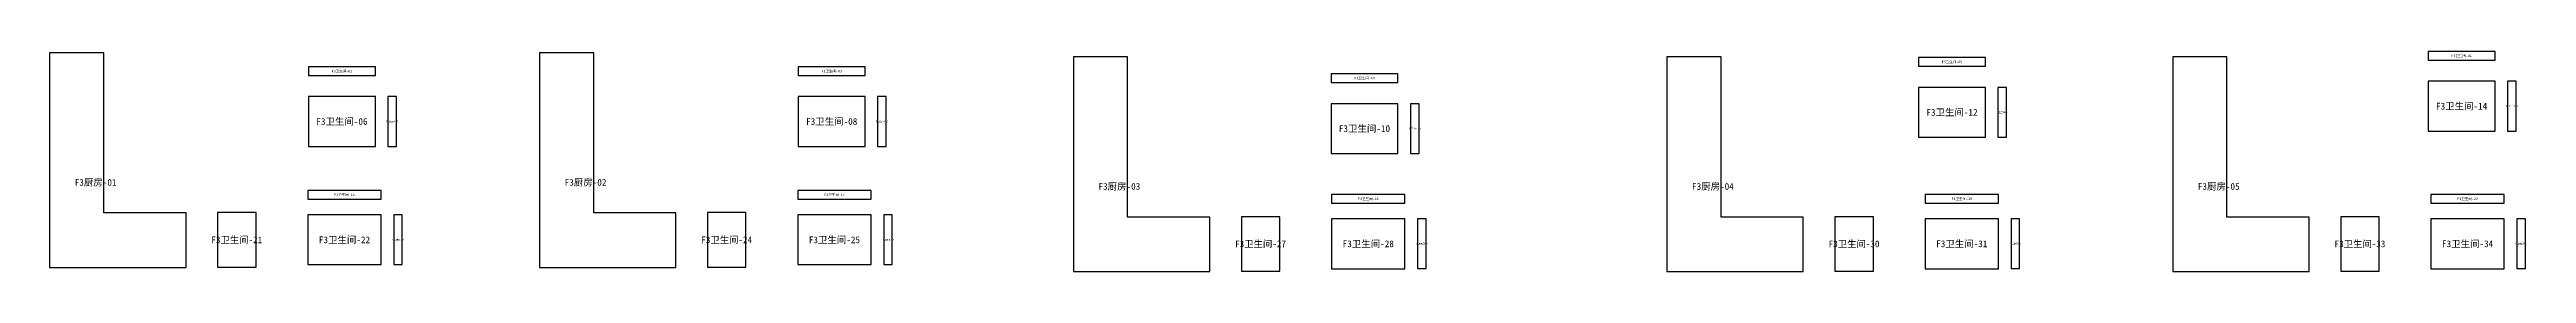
# Model space of a CAD drawing. Header units: inches. Extents: x 44145 to 132907, y -98283 to 21892.
# Drawn here: x 44457 to 73867, y -92771 to -90167 of the extents above; entities that cross this region are included whole.
import ezdxf
from ezdxf.enums import TextEntityAlignment as Align

# ---------------------------------------------------------------- set-up
doc = ezdxf.new("R2010")
doc.units = ezdxf.units.IN
doc.layers.add('NUMBERS', color=7, linetype='Continuous')
doc.layers.add('OUTER', color=7, linetype='Continuous')

msp = doc.modelspace()

# ---------------------------------------------------------------- texts
at = {"layer": 'NUMBERS'}
for s, height, p in [('F3卫生间-05', 30, (67046, -90290)), ('F3卫生间-01', 30, (73097, -90218)), ('F3卫生间-02', 30, (47929, -90399)), ('F3卫生间-03', 30, (53744, -90399)), ('F3卫生间-04', 30, (60070, -90483)), ('F3卫生间-12', 80, (67046, -90887)), ('F3卫生间-13', 17.6, (67643, -90887)), ('F3卫生间-14', 80, (73097, -90814)), ('F3卫生间-15', 17.6, (73694, -90814)), ('F3卫生间-06', 80, (47929, -90995)), ('F3卫生间-07', 17.6, (48525, -90995)), ('F3卫生间-08', 80, (53744, -90995)), ('F3卫生间-09', 17.6, (54340, -90995)), ('F3卫生间-10', 80, (60070, -91079)), ('F3卫生间-11', 17.6, (60667, -91079)), ('F3厨房-01', 80, (45004, -91716)), ('F3厨房-02', 80, (50821, -91716)), ('F3厨房-03', 80, (57160, -91764)), ('F3厨房-04', 80, (64207, -91764)), ('F3厨房-05', 80, (70213, -91764)), ('F3卫生间-16', 30, (47959, -91862)), ('F3卫生间-17', 30, (53776, -91862)), ('F3卫生间-18', 30, (60115, -91910)), ('F3卫生间-19', 30, (67162, -91910)), ('F3卫生间-20', 30, (73168, -91910)), ('F3卫生间-21', 79.4, (46680, -92396)), ('F3卫生间-22', 80, (47959, -92396)), ('F3卫生间-24', 79.4, (52497, -92396)), ('F3卫生间-25', 80, (53776, -92396)), ('F3卫生间-23', 17.6, (48595, -92395)), ('F3卫生间-26', 17.6, (54412, -92395)), ('F3卫生间-27', 79.4, (58836, -92444)), ('F3卫生间-28', 80, (60115, -92443)), ('F3卫生间-29', 17.6, (60751, -92442)), ('F3卫生间-30', 79.4, (65883, -92444)), ('F3卫生间-31', 80, (67162, -92443)), ('F3卫生间-32', 17.6, (67798, -92442)), ('F3卫生间-33', 79.4, (71890, -92444)), ('F3卫生间-34', 80, (73168, -92443)), ('F3卫生间-35', 17.6, (73804, -92442))]:
    msp.add_text(s, height=height, dxfattribs=at).set_placement(p, align=Align.MIDDLE_CENTER)

# ---------------------------------------------------------------- linework, layer by layer
at = {"layer": 'OUTER'}
for points in [[(44457, -92078), (44457, -92723), (46077, -92723), (46077, -92078), (45101, -92078), (45101, -90183), (44457, -90183), (44457, -92723)], [(50274, -92078), (50274, -92723), (51895, -92723), (51895, -92078), (50918, -92078), (50918, -90183), (50274, -90183), (50274, -92723)], [(56613, -92126), (56613, -92771), (58234, -92771), (58234, -92126), (57257, -92126), (57257, -90231), (56613, -90231), (56613, -92771)], [(63660, -92126), (63660, -92771), (65280, -92771), (65280, -92126), (64304, -92126), (64304, -90231), (63660, -90231), (63660, -92771)], [(66649, -90341), (67443, -90341), (67443, -90239), (66649, -90239), (66649, -90341)], [(69666, -92126), (69666, -92771), (71287, -92771), (71287, -92126), (70310, -92126), (70310, -90231), (69666, -90231), (69666, -92771)], [(72700, -90269), (73494, -90269), (73494, -90167), (72700, -90167), (72700, -90269)], [(47532, -90450), (48326, -90450), (48326, -90348), (47532, -90348), (47532, -90450)], [(53347, -90450), (54140, -90450), (54140, -90348), (53347, -90348), (53347, -90450)], [(59673, -90533), (60467, -90533), (60467, -90432), (59673, -90432), (59673, -90533)], [(72700, -91109), (73494, -91109), (73494, -90520), (72700, -90520), (72700, -91109)], [(73643, -91109), (73744, -91109), (73744, -90520), (73643, -90520), (73643, -91109)], [(47532, -91290), (48326, -91290), (48326, -90701), (47532, -90701), (47532, -91290)], [(48475, -91290), (48576, -91290), (48576, -90701), (48475, -90701), (48475, -91290)], [(53347, -91290), (54140, -91290), (54140, -90701), (53347, -90701), (53347, -91290)], [(54289, -91290), (54391, -91290), (54391, -90701), (54289, -90701), (54289, -91290)], [(59673, -91374), (60467, -91374), (60467, -90785), (59673, -90785), (59673, -91374)], [(60616, -91374), (60718, -91374), (60718, -90785), (60616, -90785), (60616, -91374)], [(66649, -91181), (67443, -91181), (67443, -90592), (66649, -90592), (66649, -91181)], [(67592, -91181), (67694, -91181), (67694, -90592), (67592, -90592), (67592, -91181)], [(47524, -91913), (48394, -91913), (48394, -91811), (47524, -91811), (47524, -91913)], [(53341, -91913), (54211, -91913), (54211, -91811), (53341, -91811), (53341, -91913)], [(59680, -91961), (60550, -91961), (60550, -91859), (59680, -91859), (59680, -91961)], [(66727, -91961), (67597, -91961), (67597, -91859), (66727, -91859), (66727, -91961)], [(72733, -91961), (73603, -91961), (73603, -91859), (72733, -91859), (72733, -91961)], [(46452, -92719), (46909, -92719), (46909, -92074), (46452, -92074), (46452, -92719)], [(47524, -92690), (48394, -92690), (48394, -92101), (47524, -92101), (47524, -92690)], [(48544, -92689), (48645, -92689), (48645, -92100), (48544, -92100), (48544, -92689)], [(52269, -92719), (52726, -92719), (52726, -92074), (52269, -92074), (52269, -92719)], [(53341, -92690), (54211, -92690), (54211, -92101), (53341, -92101), (53341, -92690)], [(54361, -92689), (54463, -92689), (54463, -92100), (54361, -92100), (54361, -92689)], [(58608, -92766), (59065, -92766), (59065, -92122), (58608, -92122), (58608, -92766)], [(59680, -92738), (60550, -92738), (60550, -92149), (59680, -92149), (59680, -92738)], [(60700, -92737), (60801, -92737), (60801, -92148), (60700, -92148), (60700, -92737)], [(65655, -92766), (66112, -92766), (66112, -92122), (65655, -92122), (65655, -92766)], [(66727, -92738), (67597, -92738), (67597, -92149), (66727, -92149), (66727, -92738)], [(67747, -92737), (67848, -92737), (67848, -92148), (67747, -92148), (67747, -92737)], [(71661, -92766), (72118, -92766), (72118, -92122), (71661, -92122), (71661, -92766)], [(72733, -92738), (73603, -92738), (73603, -92149), (72733, -92149), (72733, -92738)], [(73753, -92737), (73855, -92737), (73855, -92148), (73753, -92148), (73753, -92737)]]:
    msp.add_lwpolyline(points, dxfattribs=at)

msp.set_redraw_order([(e.dxf.handle, doc.entitydb.next_handle()) for e in msp.query("TEXT MTEXT ATTDEF DIMENSION ARC_DIMENSION")])  # texts and dimensions are drawn at this point

doc.saveas('drawing.dxf')
